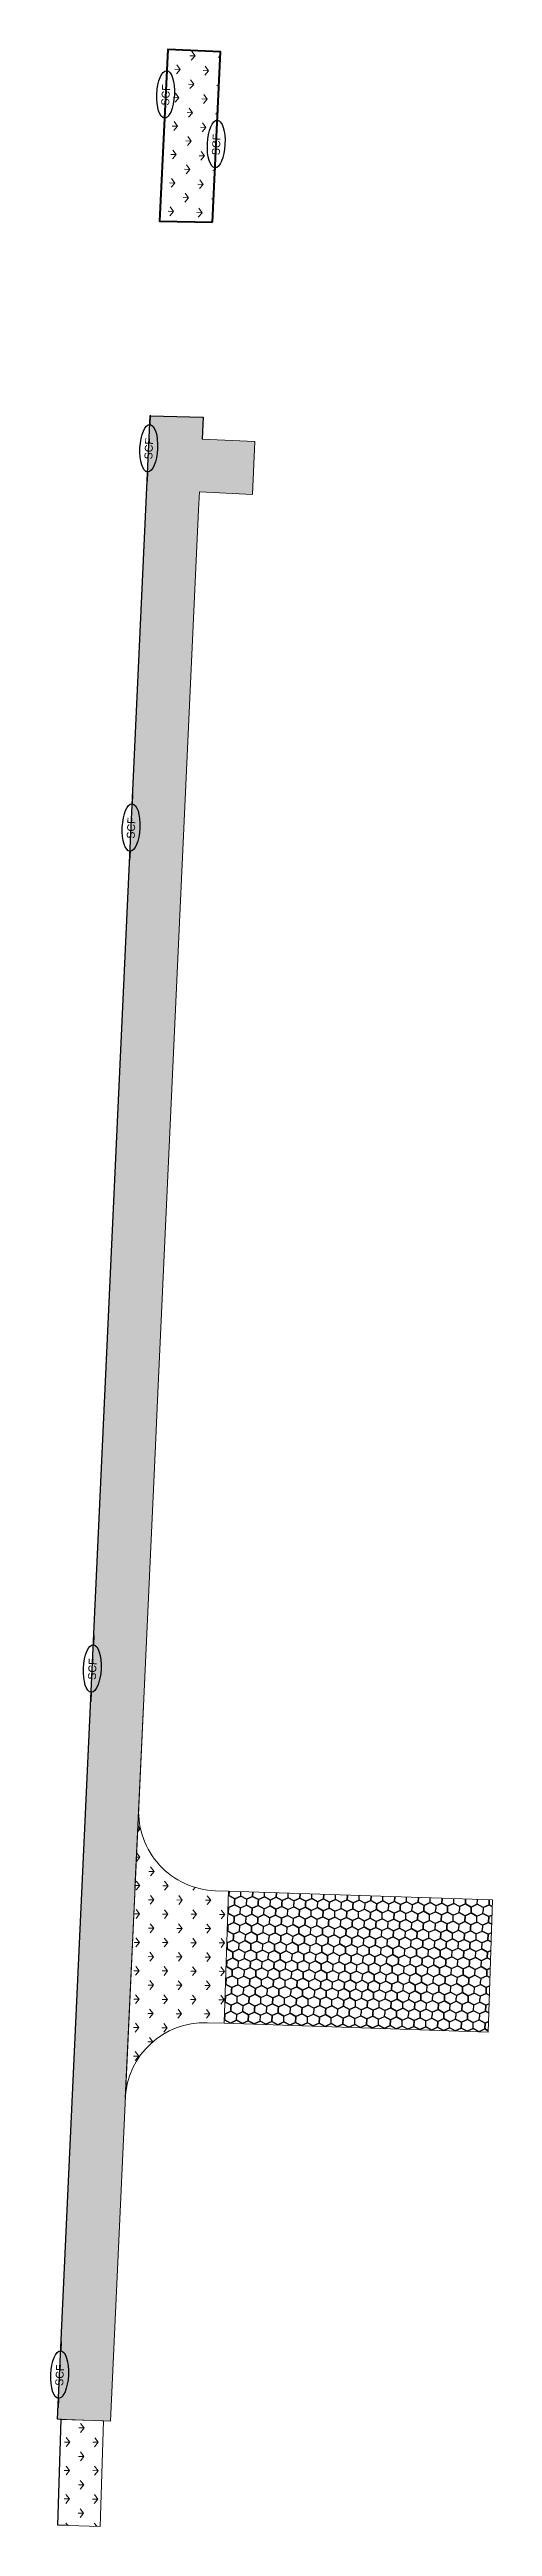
# Model space of a CAD drawing. Extents: x 2536944 to 2538528, y 7112605 to 7129181.
# Drawn here: x 2537975.9 to 2538059.7, y 7126719.4 to 7127187.9 of the extents above; entities that cross this region are included whole.
import ezdxf

# ---------------------------------------------------------------- set-up
doc = ezdxf.new("R2010")
doc.units = 0
doc.header["$MEASUREMENT"] = 0
for name, color, linetype, lineweight in [('C-SW3P-BSOD-03', 7, 'Continuous', 0), ('C-SW3P-BSOD-12', 7, 'Continuous', 0), ('C-SW3P-EXIT-12', 7, 'Continuous', 30), ('C-SW3P-SCFN-12', 7, 'Continuous', 30)]:
    doc.layers.add(name, color=color, linetype=linetype, lineweight=lineweight)
doc.styles.add('L80', font='simplex.shx', dxfattribs={"height": 0.006667})

# ---------------------------------------------------------------- blocks, each defined once
blk = doc.blocks.new('*U108')
at = {"layer": 'C-SW3P-SCFN-12'}
for p, q in [((0.12, 12.5), (0.09, 8.99)), ((-0.09, -8.99), (-0.12, -12.5))]:
    blk.add_line(p, q, dxfattribs=at)
blk.add_ellipse((0, 0), major_axis=(0.09, 8.99), ratio=0.369951, dxfattribs=at)
at = {"layer": 'C-SW3P-SCFN-12', "insert": (-1.48, -0.18), "char_height": 3, "width": 189.6979, "attachment_point": 2, "rotation": 89.44325, "style": 'L80'}
blk.add_mtext('\\FBRIDGE.shx;SCF\\P ', dxfattribs=at)
blk = doc.blocks.new('*U109')
at = {"layer": 'C-SW3P-SCFN-12'}
for p, q in [((0.12, 12.5), (0.09, 8.99)), ((-0.09, -8.99), (-0.12, -12.5))]:
    blk.add_line(p, q, dxfattribs=at)
blk.add_ellipse((0, 0), major_axis=(0.09, 8.99), ratio=0.369951, dxfattribs=at)
at = {"layer": 'C-SW3P-SCFN-12', "insert": (-1.48, -0.18), "char_height": 3, "width": 189.6979, "attachment_point": 2, "rotation": 89.44325, "style": 'L80'}
blk.add_mtext('\\FBRIDGE.shx;SCF\\P ', dxfattribs=at)
blk = doc.blocks.new('*U110')
at = {"layer": 'C-SW3P-SCFN-12'}
for p, q in [((0.12, 12.5), (0.09, 8.99)), ((-0.09, -8.99), (-0.12, -12.5))]:
    blk.add_line(p, q, dxfattribs=at)
blk.add_ellipse((0, 0), major_axis=(0.09, 8.99), ratio=0.369951, dxfattribs=at)
at = {"layer": 'C-SW3P-SCFN-12', "insert": (-1.48, -0.18), "char_height": 3, "width": 189.6979, "attachment_point": 2, "rotation": 89.44325, "style": 'L80'}
blk.add_mtext('\\FBRIDGE.shx;SCF\\P ', dxfattribs=at)
blk = doc.blocks.new('*U111')
at = {"layer": 'C-SW3P-SCFN-12'}
for p, q in [((0.12, 12.5), (0.09, 8.99)), ((-0.09, -8.99), (-0.12, -12.5))]:
    blk.add_line(p, q, dxfattribs=at)
blk.add_ellipse((0, 0), major_axis=(0.09, 8.99), ratio=0.369951, dxfattribs=at)
at = {"layer": 'C-SW3P-SCFN-12', "insert": (-1.48, -0.18), "char_height": 3, "width": 189.6979, "attachment_point": 2, "rotation": 89.44325, "style": 'L80'}
blk.add_mtext('\\FBRIDGE.shx;SCF\\P ', dxfattribs=at)
blk = doc.blocks.new('*U112')
at = {"layer": 'C-SW3P-SCFN-12'}
for p, q in [((0.12, 12.5), (0.09, 8.99)), ((-0.09, -8.99), (-0.12, -12.5))]:
    blk.add_line(p, q, dxfattribs=at)
blk.add_ellipse((0, 0), major_axis=(0.09, 8.99), ratio=0.369951, dxfattribs=at)
at = {"layer": 'C-SW3P-SCFN-12', "insert": (-1.48, -0.18), "char_height": 3, "width": 189.6979, "attachment_point": 2, "rotation": 89.44325, "style": 'L80'}
blk.add_mtext('\\FBRIDGE.shx;SCF\\P ', dxfattribs=at)
blk = doc.blocks.new('*U113')
at = {"layer": 'C-SW3P-SCFN-12'}
for p, q in [((0.12, 12.5), (0.09, 8.99)), ((-0.09, -8.99), (-0.12, -12.5))]:
    blk.add_line(p, q, dxfattribs=at)
blk.add_ellipse((0, 0), major_axis=(0.09, 8.99), ratio=0.369951, dxfattribs=at)
at = {"layer": 'C-SW3P-SCFN-12', "insert": (-1.48, -0.18), "char_height": 3, "width": 189.6979, "attachment_point": 2, "rotation": 89.44325, "style": 'L80'}
blk.add_mtext('\\FBRIDGE.shx;SCF\\P ', dxfattribs=at)

msp = doc.modelspace()

# ---------------------------------------------------------------- hatches: boundary and pattern name
at = {"layer": 'C-SW3P-BSOD-12', "lineweight": 13}
h = msp.add_hatch(dxfattribs=at)
h.set_pattern_fill('GRASS', color=256, style=0)
h.set_pattern_definition([(-2.646, (2538001.671, 7127170.6095), (5.122, -5.6185), [1.008, -4.368]), (126.0134, (2538002.6781, 7127170.563), (15.11791, -22.225732), [1.0757, -33.34747]), (228.694, (2538002.6781, 7127170.563), (-17.103688, -20.7364), [1.0757, -33.34747]), (126.0134, (2538005.23915, 7127167.7537), (15.11791, -22.225732), [1.0757, -33.34747]), (-2.646, (2538004.4804, 7127173.1705), (5.122, -5.6185), [1.008, -4.368]), (228.694, (2538005.4874, 7127173.124), (-17.103688, -20.7364), [1.0757, -33.34747])])
h.paths.add_polyline_path([(2538001.74, 7127155.34), (2538006.74, 7127155.25), (2538007.19, 7127164.57), (2538008.26, 7127187.48), (2537998.26, 7127187.9), (2537997.2, 7127165.01), (2537996.74, 7127155.45), (2537997.08, 7127155.44)])
h = msp.add_hatch(dxfattribs=at)
h.set_pattern_fill('GRASS', color=256, style=0)
h.set_pattern_definition([(-2.6464, (2537993.2724, 7126981.175), (5.12204, -5.61849), [1.008, -4.368]), (126.0134, (2537994.2793, 7126981.1285), (15.1179108, -22.2257323), [1.07572, -33.34747]), (228.69377, (2537994.2793, 7126981.1285), (-17.103688, -20.7363994), [1.07572, -33.34747]), (126.0134, (2537996.8403, 7126978.3192), (15.1179108, -22.2257323), [1.07572, -33.34747]), (-2.6464, (2537996.0816, 7126983.736), (5.12204, -5.61849), [1.008, -4.368]), (228.69377, (2537997.0885, 7126983.6895), (-17.103688, -20.7363994), [1.07572, -33.34747])])
h.paths.add_polyline_path([(2537986.12, 7126739.37), (2537987.41, 7126739.32), (2537995.88, 7126922.42), (2537996.34, 7126932.41), (2538004.12, 7127100.81), (2538004.29, 7127104.23), (2538014.3, 7127103.76), (2538014.76, 7127113.75), (2538004.77, 7127114.21), (2538004.97, 7127118.33), (2537999.97, 7127118.47), (2537994.97, 7127118.61), (2537994.13, 7127101.28), (2537977.42, 7126739.64), (2537978.12, 7126739.62)])
h = msp.add_hatch(dxfattribs=at)
h.set_pattern_fill('GRASS', color=256, style=0)
h.set_pattern_definition([(-0.354, (2537994.5913, 7126832.5187), (5.3427, -5.4091), [1.008, -4.368]), (128.3057, (2537995.5993, 7126832.5124), (15.994798, -21.60326), [1.07572, -33.34747]), (230.986, (2537995.5993, 7126832.5124), (-16.260586, -21.403919), [1.07572, -33.34747]), (128.3057, (2537998.2706, 7126829.8079), (15.994798, -21.60326), [1.07572, -33.34747]), (-0.354, (2537997.296, 7126835.19), (5.3427, -5.4091), [1.008, -4.368]), (230.986, (2537998.3038, 7126835.1838), (-16.260586, -21.403919), [1.07572, -33.34747])])
h.paths.add_polyline_path([(2538007.26, 7126839.63, -0.417978), (2537992.78, 7126855.32), (2537992.07, 7126840.14), (2537990.24, 7126800.37, -0.410451), (2538005.72, 7126814.67), (2538008.93, 7126814.57), (2538009.76, 7126839.55)])
h = msp.add_hatch(dxfattribs=at)
h.set_pattern_fill('GRASS', color=256, style=0)
h.set_pattern_definition([(-0.354, (2537976.0123, 7126732.658), (5.3427, -5.4091), [1.008, -4.368]), (128.306, (2537977.0203, 7126732.6517), (15.9948, -21.60326), [1.0757, -33.34747]), (230.986, (2537977.0203, 7126732.6517), (-16.260586, -21.40392), [1.0757, -33.34747]), (128.306, (2537979.6917, 7126729.9471), (15.9948, -21.60326), [1.0757, -33.3475]), (-0.354, (2537978.717, 7126735.329), (5.3427, -5.4091), [1.008, -4.368]), (230.986, (2537979.7249, 7126735.323), (-16.260586, -21.40392), [1.0757, -33.34747])])
h.paths.add_polyline_path([(2537986.12, 7126739.37), (2537978.12, 7126739.62), (2537977.49, 7126719.63), (2537985.49, 7126719.38)])
at = {"layer": 'C-SW3P-EXIT-12'}
h = msp.add_hatch(dxfattribs=at)
h.set_pattern_fill('HONEY', color=256, style=0)
h.set_pattern_definition([(88.017, (2538038.489, 7126824.253), (4.36103, -3.51304), [1.12, -2.24]), (151.4516, (2538038.5278, 7126825.3722), (4.36103, -3.513035), [1.2522, -13.77418]), (204.5817, (2538037.4279, 7126825.9707), (-4.593602, -3.20294), [1.2522, -13.77418]), (268.017, (2538036.289, 7126825.4498), (-4.5936, -3.20294), [1.12, -2.24]), (-28.5484, (2538036.2504, 7126824.3304), (8.838346, -3.668083), [1.2522, -13.77418]), (24.5817, (2538037.3503, 7126823.732), (-4.593602, -3.20294), [1.2522, -13.77418]), (88.017, (2538036.2504, 7126824.3304), (4.361, -3.51304), [1.12, -2.24]), (151.4516, (2538036.2892, 7126825.4498), (4.36103, -3.513035), [1.2522, -13.77418]), (88.017, (2538037.428, 7126825.9707), (4.361, -3.51304), [0.56, -2.8]), (88.017, (2538037.331, 7126823.1723), (4.361, -3.51304), [0.56, -2.8]), (151.4516, (2538037.3503, 7126823.732), (4.36103, -3.513035), [1.2522, -13.77418]), (204.5817, (2538036.2504, 7126824.3304), (-4.593602, -3.20294), [1.2522, -13.77418]), (24.5817, (2538035.1117, 7126823.8095), (-4.593602, -3.20294), [1.2522, -13.77418]), (268.017, (2538037.4472, 7126826.5303), (-4.5936, -3.20294), [0.56, -2.8]), (-28.5484, (2538037.4279, 7126825.9707), (8.838346, -3.668083), [1.2522, -13.77418]), (24.5817, (2538038.5278, 7126825.3722), (-4.593602, -3.20294), [1.2522, -13.77418]), (151.4516, (2538039.589, 7126823.6545), (4.36103, -3.513035), [1.2522, -13.77418]), (204.5817, (2538038.4891, 7126824.2529), (-4.593602, -3.20294), [1.2522, -13.77418]), (268.017, (2538037.3503, 7126823.732), (-4.5936, -3.20294), [0.56, -2.8]), (-28.5484, (2538035.1892, 7126826.0482), (8.838346, -3.668083), [1.2522, -13.77418]), (24.5817, (2538036.2892, 7126825.4498), (-4.593602, -3.20294), [1.2522, -13.77418]), (88.017, (2538035.189, 7126826.048), (4.361, -3.51304), [0.56, -2.8]), (268.017, (2538035.1117, 7126823.8095), (-4.5936, -3.20294), [0.56, -2.8])])
h.paths.add_polyline_path([(2538058.9, 7126812.9), (2538059.74, 7126837.88), (2538009.76, 7126839.55), (2538008.93, 7126814.57)])

# ---------------------------------------------------------------- linework, layer by layer
at = {"layer": 'C-SW3P-BSOD-03', "lineweight": 13}
msp.add_line((2537977.42, 7126739.64), (2537987.41, 7126739.32), dxfattribs=at)
at = {"layer": 'C-SW3P-BSOD-12', "lineweight": 13}
msp.add_line((2537992.07, 7126840.14), (2537993.91, 7126879.96), dxfattribs=at)
at = {"layer": 'C-SW3P-BSOD-12', "lineweight": 13, "flags": 128}
for points in [[(2538001.74, 7127155.34), (2538006.74, 7127155.25), (2538007.19, 7127164.57), (2538008.26, 7127187.48), (2537998.26, 7127187.9), (2537997.2, 7127165.01), (2537996.74, 7127155.45), (2537997.08, 7127155.44)], [(2537986.12, 7126739.37), (2537987.41, 7126739.32), (2537995.88, 7126922.42), (2537996.34, 7126932.41), (2538004.12, 7127100.81), (2538004.29, 7127104.23), (2538014.3, 7127103.76), (2538014.76, 7127113.75), (2538004.77, 7127114.21), (2538004.97, 7127118.33), (2537999.97, 7127118.47), (2537994.97, 7127118.61), (2537994.13, 7127101.28), (2537977.42, 7126739.64), (2537978.12, 7126739.62)], [(2537986.12, 7126739.37), (2537978.12, 7126739.62), (2537977.49, 7126719.63), (2537985.49, 7126719.38)]]:
    msp.add_lwpolyline(points, close=True, dxfattribs=at)
msp.add_lwpolyline([(2537992.78, 7126855.32), (2537990.24, 7126800.37, -0.410451), (2538005.72, 7126814.67), (2538008.93, 7126814.57), (2538009.76, 7126839.55), (2538007.26, 7126839.63, -0.41798)], format="xyb", close=True, dxfattribs=at)
at = {"layer": 'C-SW3P-EXIT-12', "lineweight": 13, "flags": 128}
msp.add_lwpolyline([(2538058.9, 7126812.9), (2538059.74, 7126837.88), (2538009.76, 7126839.55), (2538008.93, 7126814.57)], close=True, dxfattribs=at)
at = {"layer": 'C-SW3P-SCFN-12', "lineweight": 40, "flags": 128}
msp.add_lwpolyline([(2538006.74, 7127155.25), (2538008.26, 7127187.48), (2537998.26, 7127187.9), (2537996.74, 7127155.45)], close=True, dxfattribs=at)
at = {"layer": 'C-SW3P-SCFN-12', "flags": 128}
msp.add_lwpolyline([(2537979.5, 7126719.56), (2537977.49, 7126719.63), (2537978.12, 7126739.62), (2537977.42, 7126739.64), (2537994.97, 7127118.61), (2538004.97, 7127118.33), (2538004.77, 7127114.21)], dxfattribs=at)

# ---------------------------------------------------------------- block references
at = {"layer": 'C-SW3P-SCFN-12'}
for name, p, xscale, yscale, zscale, rotation in [('*U112', (2537997.87, 7127179.41), 0.5, 0.5, 0.5, 357.8842001362914), ('*U113', (2538007.44, 7127170.03), 0.5000000000000001, 0.5000000000000001, 0.5000000000000001, 357.840752141683), ('*U111', (2537994.68, 7127112.49), 0.5000000000000001, 0.5000000000000001, 0.5000000000000001, 357.8952531826042), ('*U110', (2537991.33, 7127040.74), 0.5000000000000001, 0.5000000000000001, 0.5000000000000001, 358.0719178414465), ('*U109', (2537983.99, 7126881.65), 0.5000000000000001, 0.5000000000000001, 0.5000000000000001, 357.9718687309374), ('*U108', (2537977.81, 7126748.09), 0.5000000000000001, 0.5000000000000001, 0.5000000000000001, 357.8973874461023)]:
    msp.add_blockref(name, p, dxfattribs=dict(at, xscale=xscale, yscale=yscale, zscale=zscale, rotation=rotation))

doc.saveas('drawing.dxf')
